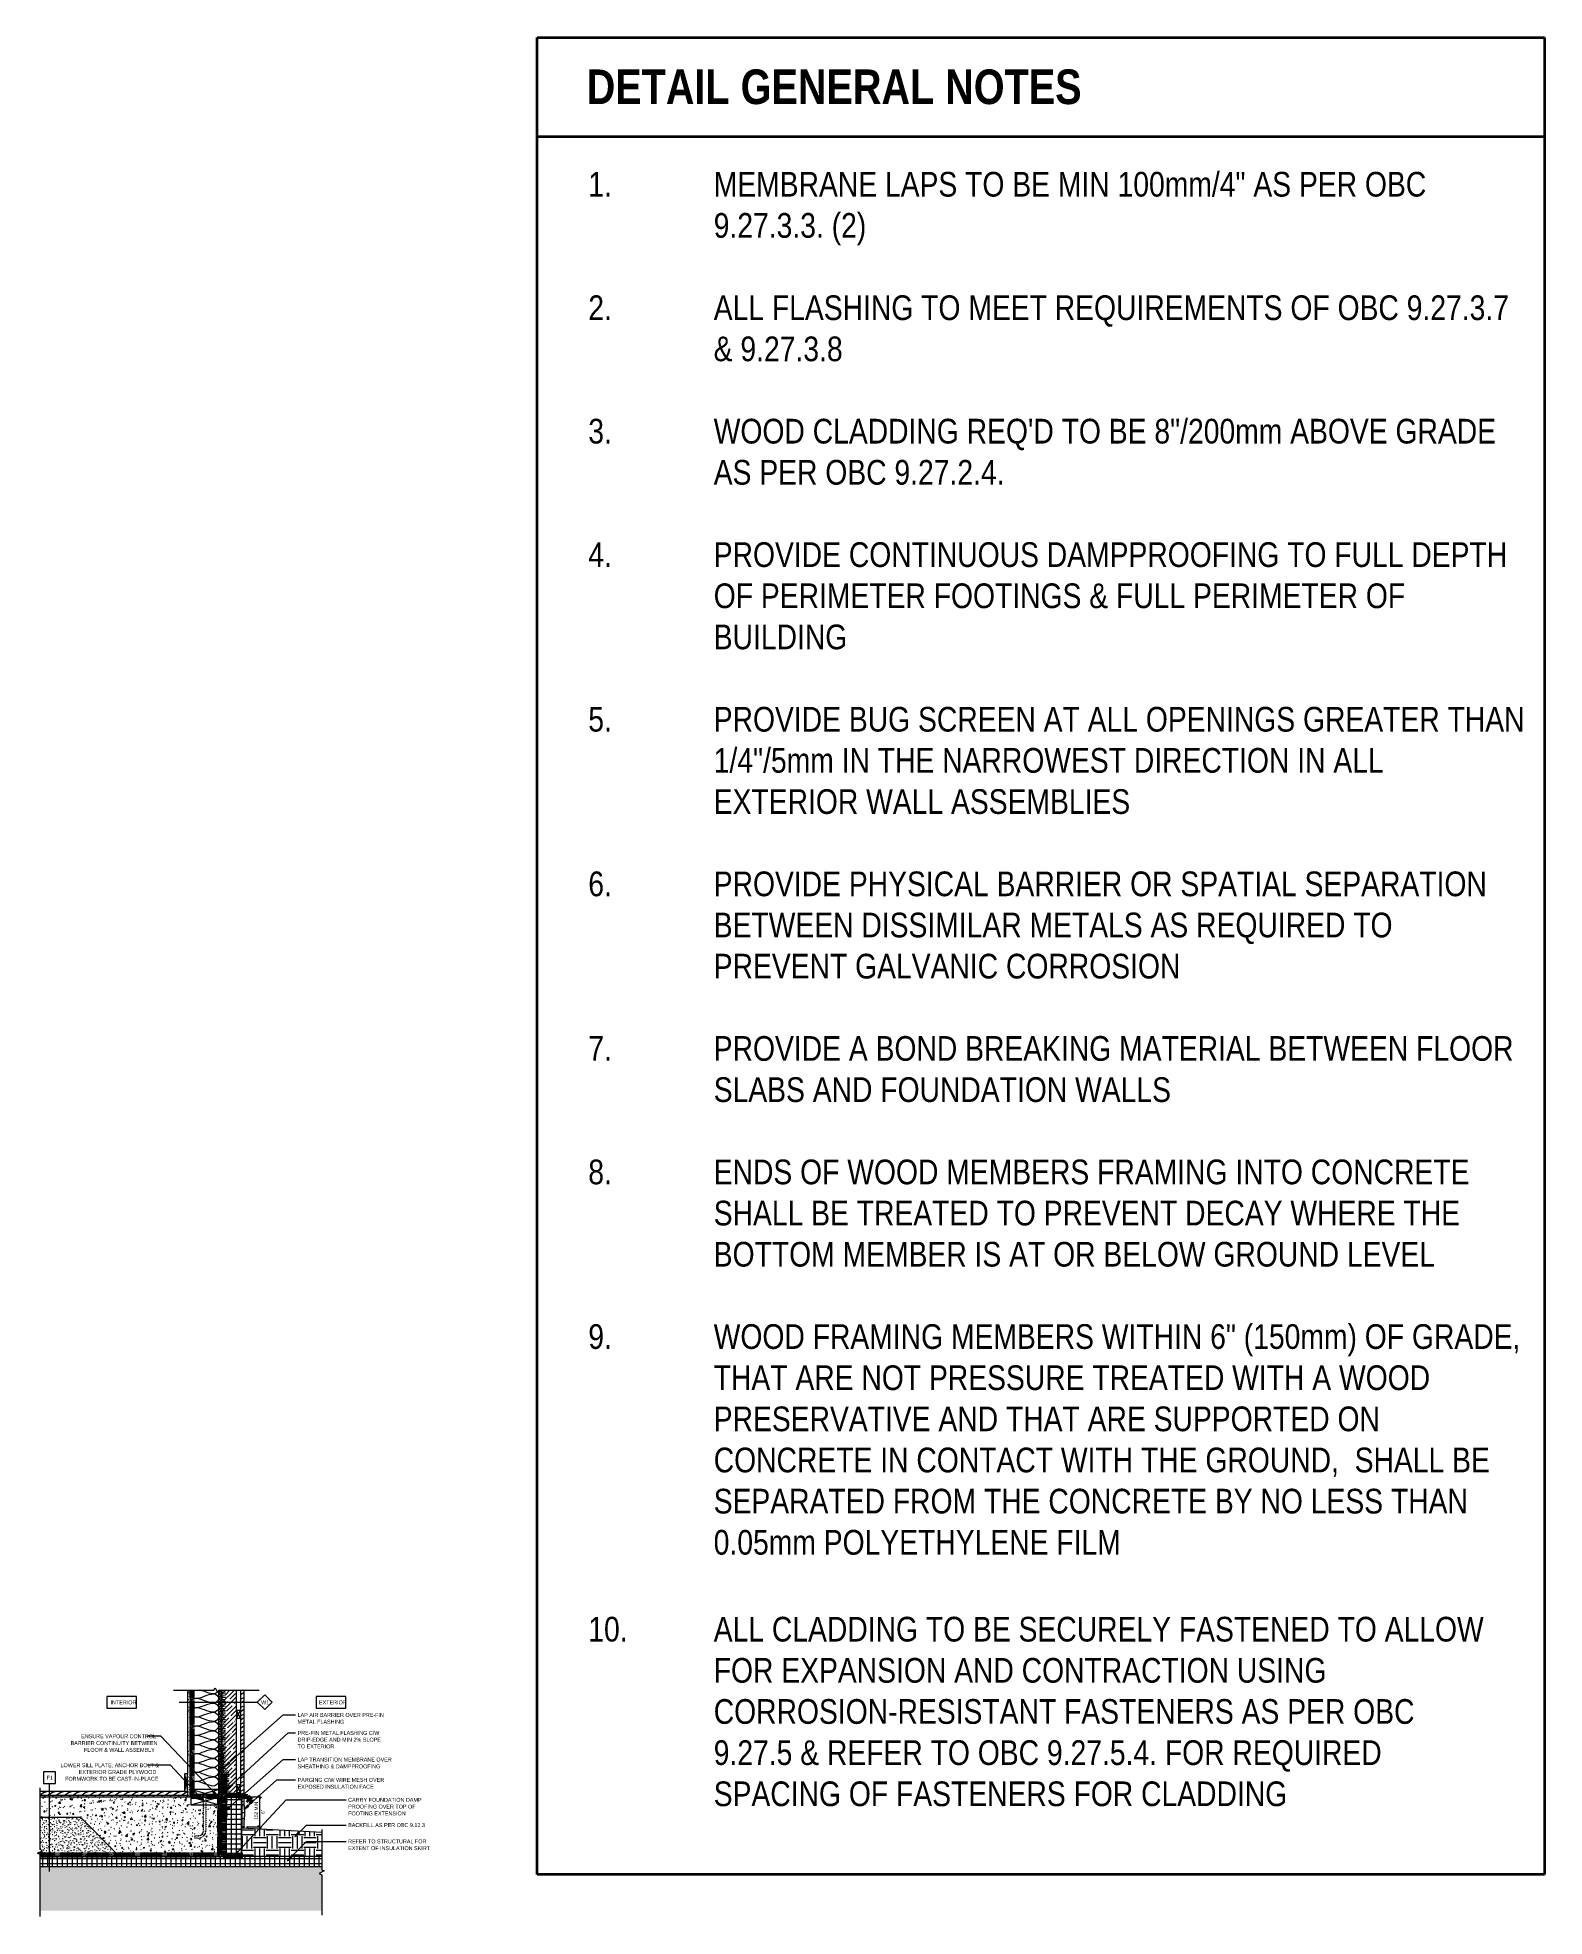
# Model space of a CAD drawing. Header units: millimetres. Extents: x 1380 to 25258, y -161 to 9352.
# Drawn here: x 15122 to 22751, y -161 to 9352 of the extents above; entities that cross this region are included whole.
import ezdxf

# ---------------------------------------------------------------- set-up
doc = ezdxf.new("R2010")
doc.units = ezdxf.units.MM
for name, pattern in [('CMHC_Dash - Small', [2, 1, -1]), ('CMHC_Membrane001', [9, 3, -2, 0, -2, 0, -2]), ('CMHC_Membrane002', [7, 5, -2]), ('CMHC_Membrane004', [6, 2, -2, 0, -2]), ('CMHC_Membrane006', [5, 3, -2])]:
    doc.linetypes.add(name, pattern=pattern)
for name, color, linetype, lineweight in [('A-ANNO-DIMS', 7, 'Continuous', 9), ('A-ANNO-DIMS-10', 7, 'Continuous', 9), ('A-ANNO-NOTE', 7, 'Continuous', 9), ('A-DETL-GENF', 7, 'Continuous', 18), ('A-DETL-GENF-HDLN', 7, 'CMHC_Dash - Small', 18), ('G-ANNO-TEXT', 7, 'Continuous', 9)]:
    doc.layers.add(name, color=color, linetype=linetype, lineweight=lineweight)
doc.layers.add('A-DETL', color=9, linetype='Continuous', lineweight=18, true_color=0x808080)
doc.styles.add('Arial Narrow_1', font='ARIALN.TTF', dxfattribs={"height": 2})
doc.styles.add('Arial Narrow_2', font='ARIALN.TTF', dxfattribs={"height": 20})
doc.styles.add('Arial Narrow_3', font='ARIALN.TTF', dxfattribs={"height": 17.5})
doc.styles.add('Arial Narrow_4', font='ARIALN.TTF', dxfattribs={"height": 125})
doc.styles.add('Arial Narrow_B', font='ARIALNB.TTF', dxfattribs={"height": 175})
doc.dimstyles.new('CMHC_Standard__Red_', dxfattribs={"dimscale": 304.8, "dimtxt": 17.910042, "dimasz": 0.049213, "dimexe": 0.032808, "dimexo": 0.032808, "dimgap": 0.008202, "dimtad": 1, "dimdec": 0, "dimzin": 0, "dimdsep": 46, "dimtxsty": 'Arial Narrow_3', "dimblk1": 'OBLIQUE', "dimblk2": 'OBLIQUE', "dimsah": 1, "dimcen": 0.09, "dimdle": 0.032808, "dimazin": 0, "dimtfac": 1, "dimtdec": 4, "dimtix": 1, "dimtmove": 0, "dimatfit": 3, "dimfxl": 1, "dimtvp": 1, "dimtfill": 1, "dimtolj": 1, "dimtzin": 0, "dimarcsym": 2})
pattern_1 = [(0, (13357.514, 0), (40.64, 10.16), [3.353, -27.127, 3.353, -27.127, -162.56]), (0, (13357.514, 0), (40.64, 10.16), [-60.96, 3.353, -57.607, 3.353, -27.127, -71.12]), (0, (13357.514, 0), (40.64, 10.16), [-152.4, 3.353, -16.967, 3.353, -47.447]), (120, (13372.754, 5.08), (-29.118818, 30.115272), [3.353, -27.127, 3.353, -27.127, -162.56]), (120, (13372.754, 5.08), (-29.118818, 30.115272), [-60.96, 3.353, -57.607, 3.353, -27.127, -71.12]), (120, (13372.754, 5.08), (-29.118818, 30.115272), [-152.4, 3.353, -16.967, 3.353, -47.447]), (240, (13377.834, 25.4), (-11.521182, -40.275272), [3.353, -27.127, 3.353, -27.127, -162.56]), (240, (13377.834, 25.4), (-11.521182, -40.275272), [-60.96, 3.353, -57.607, 3.353, -27.127, -71.12]), (240, (13377.834, 25.4), (-11.521182, -40.275272), [-152.4, 3.353, -16.967, 3.353, -47.447])]
pattern_2 = [(216.87, (13374.441, 42.316), (126.94885, 84.633227), [21.158, -190.424]), (206.565, (13399.83, 29.621), (-42.31628, -42.31576), [47.311, -47.311]), (198.435, (13399.83, 8.463), (-84.632315, -42.316727), [26.763, -107.053])]

msp = doc.modelspace()

# ---------------------------------------------------------------- texts
at = {"layer": 'A-ANNO-NOTE', "insert": (16253.7, 933.1), "char_height": 20, "width": 42.489, "attachment_point": 1, "style": 'Arial Narrow_2', "bg_fill": 3, "box_fill_scale": 1.25, "bg_fill_color": 256, "bg_fill_true_color": 13158600, "bg_fill_transparency": 0}
msp.add_mtext('W1', dxfattribs=at)
at = {"layer": 'G-ANNO-TEXT', "attachment_point": 1, "bg_fill": 3, "box_fill_scale": 1.25, "bg_fill_color": 256, "bg_fill_true_color": 13158600, "bg_fill_transparency": 0}
for s, insert, char_height, width, style in [('DETAIL GENERAL NOTES', (17902, 9190.4), 175, 3078.48, 'Arial Narrow_B'), ('LAP AIR BARRIER OVER PRE-FIN ', (16438.1, 869.5), 20, 461.772, 'Arial Narrow_2'), ('ENSURE VAPOUR CONTROL ', (15342.4, 761.5), 20, 390.422, 'Arial Narrow_2'), ('LAP TRANSITION MEMBRANE OVER ', (16438.1, 643.5), 20, 501.856, 'Arial Narrow_2'), ('CARRY FOUNDATION DAMP ', (16694.3, 439.7), 20, 390.422, 'Arial Narrow_2'), ('BACKFILL AS PER OBC 9.12.3', (16694.3, 311.9), 20, 405.654, 'Arial Narrow_2'), ('REFER TO STRUCTURAL FOR ', (16694.3, 229.4), 20, 416.877, 'Arial Narrow_2')]:
    msp.add_mtext(s, dxfattribs=dict(at, insert=insert, char_height=char_height, width=width, style=style))
at = {"layer": 'G-ANNO-TEXT', "char_height": 125, "attachment_point": 1, "style": 'Arial Narrow_4'}
for s, insert, width in [('1.', (17910, 8671.9), 769.62), ('MEMBRANE LAPS TO BE MIN 100mm/4" AS PER OBC ', (18545, 8671.9), 4421.307), ('9.27.3.3. (2)', (18545, 8463.5), 929.958), ('2.', (17910, 8046.8), 769.62), ('ALL FLASHING TO MEET REQUIREMENTS OF OBC 9.27.3.7 ', (18545, 8046.8), 4938.395), ('& 9.27.3.8', (18545, 7838.5), 789.662), ('3.', (17910, 7421.7), 769.62), ('WOOD CLADDING REQ\'D TO BE 8"/200mm ABOVE GRADE ', (18545, 7421.7), 4850.209), ('AS PER OBC 9.27.2.4.', (18545, 7213.4), 1783.755), ('4.', (17910, 6796.7), 769.62), ('PROVIDE CONTINUOUS DAMPPROOFING TO FULL DEPTH ', (18545, 6796.7), 4926.37), ('OF PERIMETER FOOTINGS & FULL PERIMETER OF ', (18545, 6588.3), 4309.07), ('BUILDING', (18545, 6380), 817.721), ('5.', (17910, 5963.2), 769.62), ('PROVIDE BUG SCREEN AT ALL OPENINGS GREATER THAN ', (18545, 5963.2), 4982.488), ('1/4"/5mm IN THE NARROWEST DIRECTION IN ALL ', (18545, 5754.9), 4156.75), ('EXTERIOR WALL ASSEMBLIES', (18545, 5546.5), 2561.392), ('6.', (17910, 5129.8), 769.62), ('PROVIDE PHYSICAL BARRIER OR SPATIAL SEPARATION ', (18545, 5129.8), 4798.1), ('BETWEEN DISSIMILAR METALS AS REQUIRED TO ', (18545, 4921.4), 4220.885), ('PREVENT GALVANIC CORROSION', (18545, 4713.1), 2866.033), ('7.', (17910, 4296.4), 769.62), ('PROVIDE A BOND BREAKING MATERIAL BETWEEN FLOOR ', (18545, 4296.4), 4966.454), ('SLABS AND FOUNDATION WALLS', (18545, 4088), 2809.915), ('8.', (17910, 3671.3), 769.62), ('ENDS OF WOOD MEMBERS FRAMING INTO CONCRETE ', (18545, 3671.3), 4693.88), ('SHALL BE TREATED TO PREVENT DECAY WHERE THE ', (18545, 3462.9), 4637.762), ('BOTTOM MEMBER IS AT OR BELOW GROUND LEVEL', (18545, 3254.6), 4437.34), ('9.', (17910, 2837.8), 769.62), ('WOOD FRAMING MEMBERS WITHIN 6" (150mm) OF GRADE, ', (18545, 2837.8), 4982.488), ('THAT ARE NOT PRESSURE TREATED WITH A WOOD ', (18545, 2629.5), 4457.382), ('PRESERVATIVE AND THAT ARE SUPPORTED ON ', (18545, 2421.1), 4144.724), ('CONCRETE IN CONTACT WITH THE GROUND,  SHALL BE ', (18545, 2212.8), 4814.133), ('SEPARATED FROM THE CONCRETE BY NO LESS THAN ', (18545, 2004.4), 4685.863), ('0.05mm POLYETHYLENE FILM', (18545, 1796), 2501.265)]:
    msp.add_mtext(s, dxfattribs=dict(at, insert=insert, width=width))
at = {"layer": 'G-ANNO-TEXT', "color": 1, "true_color": 0xff0000, "char_height": 125, "attachment_point": 1, "style": 'Arial Narrow_4'}
for s, insert, width in [('10.', (17910, 1356.2), 240.506), ('^I', (18108.4, 1356.2), 529.114), ('ALL CLADDING TO BE SECURELY FASTENED TO ALLOW ', (18545, 1356.2), 4762.024), ('^I', (17910, 1147.8), 769.62), ('FOR EXPANSION AND CONTRACTION USING ', (18545, 1147.8), 3812.024), ('^I', (17910, 939.5), 769.62), ('CORROSION-RESISTANT FASTENERS AS PER OBC ', (18545, 939.5), 4357.172), ('^I', (17910, 731.1), 769.62), ('9.27.5 & REFER TO OBC 9.27.5.4. FOR REQUIRED ', (18545, 731.1), 4148.733), ('^I', (17910, 522.7), 769.62), ('SPACING OF FASTENERS FOR CLADDING', (18545, 522.7), 3527.425)]:
    msp.add_mtext(s, dxfattribs=dict(at, insert=insert, width=width))
at = {"layer": 'G-ANNO-TEXT', "color": 1, "true_color": 0xff0000, "insert": (15238.1, 614.9), "char_height": 20, "width": 517.088, "attachment_point": 1, "style": 'Arial Narrow_2', "bg_fill": 3, "box_fill_scale": 1.25, "bg_fill_color": 256, "bg_fill_true_color": 13158600, "bg_fill_transparency": 0}
msp.add_mtext('LOWER SILL PLATE, ANCHOR BOLT & ', dxfattribs=at)

# ---------------------------------------------------------------- blocks, each defined once
blk = doc.blocks.new('CMHC-07_Insulation_ Rigid-Section - 102mm-9196673-SECTION - TYP BASE')
at = {"layer": 'A-DETL-GENF', "true_color": 0x808080}
h = blk.add_hatch(dxfattribs=at)
h.set_pattern_fill('FP_62', color=8, style=0, pattern_type=2)
h.set_pattern_definition([(90, (443.2, -2695.906), (-25, 2e-15), []), (180, (443.2, -2695.906), (-3e-15, -25), [])])
h.paths.add_polyline_path([(300, 76), (300, 102), (0, 102), (0, 0), (300, 0), (300, 7.7)])
at = {"layer": 'A-DETL-GENF'}
for p, q in [((0, 102), (0, 76)), ((300, 102), (152, 102))]:
    blk.add_line(p, q, dxfattribs=at)
blk = doc.blocks.new('CMHC-06_Wood Stud-Section - 38x140mm-4200795-SECTION - TYP BASE')
at = {"layer": 'A-DETL-GENF'}
for p, q in [((0, 140), (0, 0)), ((38, 0), (0, 140)), ((38, 140), (20.3, 74.8)), ((20, 73.7), (0, 0))]:
    blk.add_line(p, q, dxfattribs=at)
blk = doc.blocks.new('CMHC-06_Plywood-Section - 16mm-8843541-SECTION - TYP BASE')
at = {"layer": 'A-DETL-GENF', "true_color": 0x808080}
h = blk.add_hatch(dxfattribs=at)
h.set_pattern_fill('FP_63', color=8, style=0, pattern_type=2)
h.set_pattern_definition([(270, (-443.199, 2679.906), (12.695, 8e-16), []), (225, (-443.199, 2679.906), (9e-16, -12.695395), [17.953, -17.953]), (315, (-443.199, 2679.906), (0, -12.695395), [17.953, -17.953])])
h.paths.add_polyline_path([(0, 0), (0, -16), (541.8, -16), (541.8, -1.6), (538.6, 0), (137, 0)])
at = {"layer": 'A-DETL-GENF'}
blk.add_line((538.6, 0), (0, 0), dxfattribs=at)
blk = doc.blocks.new('CMHC-07_Insulation_ Semi-Rigid-Section - 76mm-8843540-SECTION - TYP BASE')
at = {"layer": 'A-DETL-GENF', "true_color": 0x808080}
h = blk.add_hatch(dxfattribs=at)
h.set_pattern_fill('FP_64', color=8, style=0, pattern_type=2)
h.set_pattern_definition([(135, (1036.215, -2695.906), (-22.45064, -22.45064), []), (135, (1036.215, -2673.455), (-22.45064, -22.45064), [39.688, -7.938, 0.33528, -7.602])])
h.paths.add_polyline_path([(593, 7.7), (593, 76), (51.2, 76), (51.2, 0), (593, 0)])
at = {"layer": 'A-DETL-GENF'}
for p, q in [((155, 76), (51.2, 76)), ((51.2, 0), (593, 0)), ((531.3, 76), (193, 76)), ((593, 76), (569.3, 76)), ((593, 0), (593, 76))]:
    blk.add_line(p, q, dxfattribs=at)
blk = doc.blocks.new('CMHC-09_Gypsum Wallboard-Section - 16mm-8843542-SECTION - TYP BASE')
at = {"layer": 'A-DETL-GENF', "true_color": 0x808080}
h = blk.add_hatch(dxfattribs=at)
h.set_pattern_fill('FP_65', color=8, style=0, pattern_type=2)
h.set_pattern_definition([(270, (-443.199, 2539.906), (10.16, -40.64), [3.353, -27.127, 3.353, -27.127, -162.56]), (270, (-443.199, 2539.906), (10.16, -40.64), [-60.96, 3.353, -57.607, 3.353, -27.127, -71.12]), (270, (-443.199, 2539.906), (10.16, -40.64), [-152.4, 3.353, -16.967, 3.353, -47.447]), (30, (-438.119, 2524.666), (30.115272, 29.11882), [3.353, -27.127, 3.353, -27.127, -162.56]), (30, (-438.119, 2524.666), (30.115272, 29.11882), [-60.96, 3.353, -57.607, 3.353, -27.127, -71.12]), (30, (-438.119, 2524.666), (30.115272, 29.11882), [-152.4, 3.353, -16.967, 3.353, -47.447]), (150, (-417.799, 2519.586), (-40.275272, 11.52118), [3.353, -27.127, 3.353, -27.127, -162.56]), (150, (-417.799, 2519.586), (-40.275272, 11.52118), [-60.96, 3.353, -57.607, 3.353, -27.127, -71.12]), (150, (-417.799, 2519.586), (-40.275272, 11.52118), [-152.4, 3.353, -16.967, 3.353, -47.447])])
h.paths.add_polyline_path([(0, 16), (0, 0), (541.8, 0), (541.8, 16), (10, 16)])
at = {"layer": 'A-DETL-GENF'}
for p, q in [((29, 16), (0, 16)), ((0, 0), (541.8, 0)), ((541.8, 16), (118, 16))]:
    blk.add_line(p, q, dxfattribs=at)
blk = doc.blocks.new('CMHC-06_Wood Stud-Section - 38x140mm-V21-SECTION - TYP BASE')
at = {"layer": 'A-DETL-GENF'}
for p, q in [((0, 140), (0, 79.5624)), ((38, 140), (0, 0)), ((38, 0), (0, 140)), ((38, 0), (38, 140)), ((0, 60.43125), (0, 0)), ((0, 0), (38, 0))]:
    blk.add_line(p, q, dxfattribs=at)
blk = doc.blocks.new('CMHC-06_Wood Stud-Section - 16x89mm-8267703-SECTION - TYP BASE')
at = {"layer": 'A-DETL-GENF'}
for p, q in [((89, 16), (0, 16)), ((0, 16), (0, 0)), ((89, 16), (0, 0)), ((89, 0), (0, 16)), ((0, 0), (89, 0)), ((89, 0), (89, 16))]:
    blk.add_line(p, q, dxfattribs=at)
blk = doc.blocks.new('CMHC-06_Wood Stud-Section - 19x38mm-6583815-SECTION - TYP BASE')
at = {"layer": 'A-DETL-GENF'}
for p, q in [((0, 19), (0, 0)), ((38, 19), (0, 0)), ((38, 0), (0, 19)), ((0, 0), (38, 0)), ((38, 0), (38, 19))]:
    blk.add_line(p, q, dxfattribs=at)
blk = doc.blocks.new('CMHC-05_Bolt_ Anchor-Section - M12-8267995-SECTION - TYP BASE')
at = {"layer": 'A-DETL-GENF'}
for p, q in [((-12, -58.4), (-12, -67.6)), ((9.6, -56.2), (-9.6, -56.2)), ((-9.6, -56.2), (-9.6, -57)), ((-9.6, -57), (9.6, -57)), ((-9, -57), (-9.6, -57)), ((-9, -69), (-6, -69)), ((-6.1, -67.6), (-6.1, -58.4)), ((3.2, -69), (-6, -69)), ((-6, -69), (-3.3, -69.8)), ((-3.3, -69.8), (-6, -70.5)), ((-6, -70.5), (6.2, -69.8)), ((-6, -70.5), (-3.3, -71.3)), ((-3.3, -71.3), (-6, -72)), ((-6, -72), (5.9, -71.3)), ((-6, -72), (-3.3, -72.7)), ((-3.3, -72.7), (-6, -73.5)), ((-6, -73.5), (5.9, -72.8)), ((-6, -73.5), (-3.3, -74.3)), ((-3.3, -74.3), (-6, -75)), ((-6, -75), (6, -74.3)), ((-6, -75), (3.2, -75)), ((-3.3, -69.8), (3.2, -69)), ((-3.3, -71.3), (3.2, -70.5)), ((-3.3, -72.7), (3.2, -72)), ((-3.3, -74.3), (3.2, -73.5)), ((3.2, -69), (9, -69)), ((6.2, -69.8), (3.2, -69)), ((3.2, -70.5), (6.2, -69.8)), ((6, -71.3), (3.2, -70.5)), ((3.2, -72), (6, -71.3)), ((6, -72.7), (3.2, -72)), ((3.2, -73.5), (6, -72.7)), ((6, -74.3), (3.2, -73.5)), ((3.2, -75), (6, -74.3)), ((6.1, -67.6), (6.1, -58.4)), ((9, -57), (9.6, -57)), ((9.6, -57), (9.6, -56.2)), ((11.9, -67.6), (11.9, -58.4))]:
    blk.add_line(p, q, dxfattribs=at)
for centre, radius, start, end in [((-9, -60.8), 3.76, 90, 141.15458), ((-9, -60.8), 3.76, 38.84542, 141.15458), ((-9, -65.2), 3.76, 218.84542, 270), ((-9, -65.2), 3.76, 218.84542, 321.15458), ((0, -71), 14, 64.148, 115.852), ((0, -55), 14, 244.148, 295.852), ((9, -60.8), 3.76, 38.84542, 141.15458), ((9, -65.2), 3.76, 218.84542, 321.15458), ((9, -60.8), 3.76, 38.84542, 90), ((9, -65.2), 3.76, 270, 321.15458), ((9, -65.2), 3.76, 270, 321.15458)]:
    blk.add_arc(centre, radius, start, end, dxfattribs=at)
at = {"layer": 'A-DETL-GENF-HDLN'}
for p, q in [((-6, -56.2), (-6, 114)), ((6, 114), (6, -56.2)), ((30, 150), (50, 150)), ((50, 138), (30, 138)), ((50, 150), (50, 138)), ((6, -56.2), (-6, -56.2))]:
    blk.add_line(p, q, dxfattribs=at)
for radius in [36, 24]:
    blk.add_arc((30, 114), radius, 90, 180, dxfattribs=at)
blk = doc.blocks.new('CMHC-07_Insulation_ Rigid-Section - 51mm-9195265-SECTION - TYP BASE')
at = {"layer": 'A-DETL-GENF', "true_color": 0x808080}
h = blk.add_hatch(dxfattribs=at)
h.set_pattern_fill('FP_66', color=8, style=0, pattern_type=2)
h.set_pattern_definition([(0, (-1776.836, -143.2), (0, 25), []), (90, (-1776.836, -143.2), (-25, 2e-15), [])])
h.paths.add_polyline_path([(0, -51), (1425.8, -51), (1425.8, 0), (0, 0)])
at = {"layer": 'A-DETL-GENF'}
for p, q in [((903.1, 0), (0, 0)), ((1425.8, 0), (919.1, 0)), ((0, -51), (1425.8, -51))]:
    blk.add_line(p, q, dxfattribs=at)
blk = doc.blocks.new('CMHC-06_Plywood-Section - 16mm-9195268-SECTION - TYP BASE')
at = {"layer": 'A-DETL-GENF', "true_color": 0x808080}
h = blk.add_hatch(dxfattribs=at)
h.set_pattern_fill('FP_67', color=8, style=0, pattern_type=2)
h.set_pattern_definition([(90, (443.199, -2679.906), (-12.695, 8e-16), []), (45, (443.199, -2679.906), (0, 12.695395), [17.953, -17.953]), (135, (443.199, -2679.906), (9e-16, 12.695395), [17.953, -17.953])])
h.paths.add_polyline_path([(300, 16), (0, 16), (0, 0), (300, 0)])
at = {"layer": 'A-DETL-GENF'}
for p, q in [((300, 16), (0, 16)), ((0, 16), (0, 0)), ((0, 0), (300, 0)), ((300, 0), (300, 16))]:
    blk.add_line(p, q, dxfattribs=at)
blk = doc.blocks.new('CMHC-01_Break Line - Typical-9237039-SECTION - TYP BASE')
at = {"layer": 'A-DETL-GENF'}
for p, q in [((-325.8, 0), (-12.5, 0)), ((-12.5, 0), (-6.2, 12.5)), ((-6.2, 12.5), (6.3, -12.5)), ((6.3, -12.5), (12.5, 0)), ((12.5, 0), (325.8, 0))]:
    blk.add_line(p, q, dxfattribs=at)
blk = doc.blocks.new('CMHC-06_Wood Stud-Section - 19x38mm-V22-SECTION - TYP BASE')
at = {"layer": 'A-DETL-GENF'}
for p, q in [((38, 19), (0, 19)), ((0, 19), (0, 0)), ((38, 19), (0, 0)), ((38, 0), (0, 19)), ((0, 0), (38, 0)), ((38, 0), (38, 19))]:
    blk.add_line(p, q, dxfattribs=at)
blk = doc.blocks.new('CMHC-01_Break Line - Typical-8259356-SECTION - TYP BASE')
at = {"layer": 'A-DETL-GENF'}
for p, q in [((-216.7, 0), (-12.5, 0)), ((-12.5, 0), (-6.2, 12.5)), ((-6.2, 12.5), (6.3, -12.5)), ((6.3, -12.5), (12.5, 0)), ((12.5, 0), (216.7, 0))]:
    blk.add_line(p, q, dxfattribs=at)
blk = doc.blocks.new('CMHC_Note - Location Label - Interior-5292432-SECTION - TYP BASE')
at = {"layer": 'A-ANNO-NOTE'}
for p, q in [((7.5, 3), (-7.5, 3)), ((-7.5, 3), (-7.5, -3)), ((-7.5, -3), (7.5, -3))]:
    blk.add_line(p, q, dxfattribs=at)
at = {"layer": 'A-ANNO-NOTE', "insert": (-5.62, 0.95), "char_height": 2, "width": 13.4683, "attachment_point": 1, "style": 'Arial Narrow_1', "bg_fill": 3, "box_fill_scale": 1.25, "bg_fill_color": 256, "bg_fill_true_color": 13158600, "bg_fill_transparency": 0}
blk.add_mtext('INTERIOR', dxfattribs=at)
at = {"layer": 'A-ANNO-NOTE'}
blk.add_line((7.5, -3), (7.5, 3), dxfattribs=at)
blk = doc.blocks.new('CMHC_Tag - Assembly _Drafting_ - Floor Tag-8645247-SECTION - TYP BASE')
at = {"layer": 'A-ANNO-NOTE'}
for p, q in [((3, 3), (-3, 3)), ((-3, 3), (-3, -3)), ((3, -3), (3, 3)), ((-3, -3), (3, -3))]:
    blk.add_line(p, q, dxfattribs=at)
blk = doc.blocks.new('CMHC_Tag - Assembly _Drafting_ - Wall Tag-8645243-SECTION - TYP BASE')
at = {"layer": 'A-ANNO-NOTE'}
for p, q in [((0, 3.75), (-3.75, 0)), ((3.75, 0), (0, 3.75)), ((0, -3.75), (3.75, 0)), ((-3.75, 0), (0, -3.75))]:
    blk.add_line(p, q, dxfattribs=at)
blk = doc.blocks.new('CMHC_Note - Location Label - Exterior-5292430-SECTION - TYP BASE')
at = {"layer": 'A-ANNO-NOTE'}
for p, q in [((7.5, 3), (-7.5, 3)), ((-7.5, 3), (-7.5, -3)), ((-7.5, -3), (7.5, -3))]:
    blk.add_line(p, q, dxfattribs=at)
at = {"layer": 'A-ANNO-NOTE', "insert": (-6.05, 0.95), "char_height": 2, "width": 14.5105, "attachment_point": 1, "style": 'Arial Narrow_1', "bg_fill": 3, "box_fill_scale": 1.25, "bg_fill_color": 256, "bg_fill_true_color": 13158600, "bg_fill_transparency": 0}
blk.add_mtext('EXTERIOR', dxfattribs=at)
at = {"layer": 'A-ANNO-NOTE'}
blk.add_line((7.5, -3), (7.5, 3), dxfattribs=at)
blk = doc.blocks.new('DIMBLOCK2-SECTION - TYP BASE')
at = {"layer": 'A-ANNO-DIMS-10', "color": 1, "true_color": 0xff0000, "transparency": 16777216}
for p, q in [((16244.9, 443.2), (16047.4, 443.2)), ((16244.9, 453.2), (16244.9, 281.2)), ((16244.9, 443.2), (16254.9, 443.2)), ((16244.9, 291.2), (16179.1, 291.2)), ((16244.9, 291.2), (16254.9, 291.2))]:
    blk.add_line(p, q, dxfattribs=at)
at = {"layer": 'A-ANNO-DIMS-10', "color": 1, "lineweight": 18, "true_color": 0xff0000, "transparency": 16777216}
for p, q in [((16244.9, 443.2), (16237.4, 450.7)), ((16244.9, 443.2), (16252.4, 435.7)), ((16244.9, 291.2), (16237.4, 298.7)), ((16244.9, 291.2), (16252.4, 283.7))]:
    blk.add_line(p, q, dxfattribs=at)
at = {"layer": 'A-ANNO-DIMS-10', "color": 0, "transparency": 16777216, "insert": (16253.2, 358.1), "char_height": 17.5, "width": 21.833, "attachment_point": 1, "rotation": 90, "line_spacing_factor": 0.974696, "style": 'Arial Narrow_3', "bg_fill": 3, "box_fill_scale": 1.25, "bg_fill_color": 256, "bg_fill_true_color": 13158600, "bg_fill_transparency": 0}
blk.add_mtext('6"', dxfattribs=at)
at = {"layer": 'A-ANNO-DIMS-10', "color": 0, "transparency": 16777216, "insert": (16219.8, 329.2), "char_height": 17.5, "width": 91.085, "attachment_point": 1, "rotation": 90, "line_spacing_factor": 0.974696, "style": 'Arial Narrow_3', "bg_fill": 3, "box_fill_scale": 1.25, "bg_fill_color": 256, "bg_fill_true_color": 13158600, "bg_fill_transparency": 0}
blk.add_mtext('152 MIN', dxfattribs=at)
blk = doc.blocks.new('_Oblique')
at = {"color": 0, "linetype": 'ByBlock', "lineweight": -2}
blk.add_line((-0.5, -0.5), (0.5, 0.5), dxfattribs=at)

# ---------------------------------------------------------------- hatches: boundary and pattern name
at = {"layer": 'A-DETL-GENF', "true_color": 0x808080}
h = msp.add_hatch(dxfattribs=at)
h.set_pattern_fill('FP_16', color=8, style=0, pattern_type=2)
h.set_pattern_definition(pattern_2)
h.paths.add_polyline_path([(16167.4, 457.9), (16167.4, 985), (16148.4, 985), (16148.4, 457.9), (16166.5, 457.9)])
h = msp.add_hatch(dxfattribs=at)
h.set_pattern_fill('FP_16', color=8, style=0, pattern_type=2)
h.set_pattern_definition(pattern_2)
h.paths.add_polyline_path([(15134.3, 453.2), (15881.4, 453.2), (15881.4, 472.2), (15134.3, 472.2)])
h = msp.add_hatch(dxfattribs=at)
h.set_pattern_fill('FP_22', color=8, style=0, pattern_type=2)
h.set_pattern_definition([(135, (13357.514, 0), (-21.2132, -21.2132), [])])
h.paths.add_polyline_path([(15521.7, 443.2), (15881.4, 443.2), (15881.4, 453.2), (15134.3, 453.2), (15134.4, 443.2), (15339.4, 443.2)])
h = msp.add_hatch(dxfattribs=at)
h.set_pattern_fill('FP_23', color=8, style=0, pattern_type=2)
h.set_pattern_definition([(50, (13357.514, 0), (72.8738, -6.3761), [7.62, -83.82]), (355, (13357.514, 0), (-14.097, 76.4224), [6.096, -67.056]), (100.451, (13363.59, -0.53), (58.777, 70.0469), [6.476, -71.236]), (46.184, (13357.51, 20.32), (108.4314, -16.8175), [11.43, -125.73]), (96.636, (13366.55, 18.92), (94.961, 98.971), [9.714, -106.854]), (351.184, (13357.51, 20.32), (94.9623, 98.97), [9.144, -100.584]), (21, (13367.674, 15.24), (60.6457, -40.9065), [7.62, -83.82]), (326, (13367.674, 15.24), (24.7208, 73.675), [6.096, -67.056]), (71.451, (13372.73, 11.83), (85.3669, 32.7687), [6.476, -71.236]), (37.5, (13357.514, 0), (1.23552, 33.82243), [3.353, -62.89, 3.353, -64.719, -67.31]), (37.5, (13357.514, 0), (1.23552, 33.82243), [-134.315, 3.353, -63.957]), (7.5, (13357.514, 0), (26.72815, 40.07255), [3.353, -35.458, 3.353, -61.366, -25.654]), (7.5, (13357.514, 0), (26.72815, 40.07255), [-103.53, 3.353, -22.301]), (327.5, (13334.857, 0), (54.23632, -2.29212), [3.353, -22.047, 3.353, -75.895, -105.156]), (327.5, (13334.857, 0), (54.23632, -2.29212), [-104.648, 3.353, -101.803]), (317.5, (13324.697, 0), (59.2516, 10.1701), [3.353, -29.667, 3.353, -49.276, -74.676]), (317.5, (13324.697, 0), (59.2516, 10.1701), [-85.649, 3.353, -71.323])])
h.paths.add_polyline_path([(15863.4, 143.2), (16037.4, 143.2), (16037.4, 405.2), (15897.4, 405.2), (15897.4, 443.2), (15134.3, 443.2), (15134.4, 341.2), (15339.4, 341.2), (15537.4, 143.2)])
h = msp.add_hatch(dxfattribs=at)
h.set_pattern_fill('FP_21', color=8, style=0, pattern_type=2)
h.set_pattern_definition(pattern_1)
h.paths.add_polyline_path([(16168, 291.2), (16169.1, 291.2), (16168, 301.1), (16167.6, 309.3), (16167.6, 316.2), (16168, 322), (16169.1, 333.5), (16170.1, 343.3), (16170.6, 352.3), (16170.9, 363.2), (16170.6, 374.2), (16170.6, 375.1), (16170.3, 381.2), (16169.3, 393.7), (16168.4, 404.6), (16168.3, 406.3), (16168, 415.3), (16168, 423.2), (16168.4, 433.7), (16169.1, 443.2), (16155.4, 443.2), (16155.4, 291.2), (16167.6, 291.2)])
h = msp.add_hatch(dxfattribs=at)
h.set_pattern_fill('FP_21', color=8, style=0, pattern_type=2)
h.set_pattern_definition(pattern_1)
h.paths.add_polyline_path([(15537.4, 143.2), (15339.4, 341.2), (15134.3, 341.2), (15134.4, 177.7), (15146.8, 171.4), (15121.8, 158.9), (15134.3, 152.7), (15134.4, 143.2), (15521.7, 143.2)])
h = msp.add_hatch(dxfattribs=at)
h.set_pattern_fill('FP_19', color=8, style=0, pattern_type=2)
h.set_pattern_definition([(0, (13357.514, 0), (63.5, 63.5), [63.5, -63.5]), (0, (13357.514, 23.81), (63.5, 63.5), [63.5, -63.5]), (0, (13357.514, 47.625), (63.5, 63.5), [63.5, -63.5]), (90, (13365.45, 55.56), (-63.5, 63.5), [63.5, -63.5]), (90, (13389.264, 55.56), (-63.5, 63.5), [63.5, -63.5]), (90, (13413.08, 55.56), (-63.5, 63.5), [63.5, -63.5])])
h.paths.add_polyline_path([(16560.2, 143.2), (16560.2, 265), (16155.4, 286.2), (16155.4, 143.2)])
h = msp.add_hatch(dxfattribs=at)
h.set_pattern_fill('FP_61', color=8, style=0, pattern_type=2)
h.set_pattern_definition([(228.013, (13380.3743, 31.75), (-253.9986795, -285.7507137), [4.272, -422.881]), (184.97, (13377.5163, 28.575), (380.99968124, 31.75195494), [7.33, -725.676]), (132.51, (13370.2143, 27.94), (317.4977945, -349.2524717), [5.169, -511.684]), (267.274, (13357.8318, 20.002), (31.7463381, 634.9997211), [6.675, -660.831]), (292.834, (13357.5143, 13.335), (-158.7523437, 380.9988858), [6.545, -647.998]), (357.274, (13360.0543, 7.302), (-634.9997211, 31.7463381), [6.675, -660.831]), (37.694, (13366.7223, 6.985), (-412.75177463, -317.49856905), [8.827, -873.914]), (72.255, (13373.7063, 12.383), (222.2537019, 698.49916687), [8.334, -825.066]), (121.43, (13376.2473, 20.32), (-254.002851, 412.7477999), [6.698, -663.069]), (175.236, (13372.7543, 26.035), (349.249477, -31.7524641), [7.646, -374.674]), (222.397, (13365.1343, 26.67), (-381.00329264, -349.2470748), [9.888, -978.96]), (138.814, (13389.2643, 19.685), (-222.249666, 190.499935), [3.375, -334.132]), (171.469, (13386.7243, 21.907), (412.7496335, -63.50173675), [6.421, -635.683]), (225, (13380.374, 22.86), (2e-15, -31.75051), [4.49, -40.411]), (203.199, (13378.1513, 26.67), (158.7494174, 63.501057), [2.418, -239.383]), (291.801, (13375.929, 25.718), (-31.749137, 95.250237), [3.42, -167.559]), (30.964, (13377.199, 22.542), (95.250044, 63.5005), [5.554, -179.579]), (161.565, (13381.961, 25.4), (63.500404, -31.749957), [4.016, -96.386]), (16.389, (13357.5143, 25.718), (317.5009358, 95.247271), [5.626, -556.985]), (70.346, (13362.9113, 27.305), (-127.0012924, -349.2494412), [4.72, -467.278]), (293.199, (13381.9613, 31.75), (-63.501057, 158.7494174), [4.836, -236.965]), (343.61, (13383.8673, 27.305), (-317.4992734, 95.2528124), [5.626, -556.985]), (339.444, (13357.5143, 6.032), (-158.7504487, 63.499964), [5.425, -265.847]), (294.775, (13362.5943, 4.128), (-158.7485779, 349.2503192), [4.546, -450.045]), (66.801, (13382.2793, 0), (63.501057, 158.7494174), [4.836, -236.965]), (17.354, (13384.1843, 4.445), (-412.7504846, -127.0000053), [5.322, -526.905]), (69.444, (13366.7223, 0), (-63.499964, -158.7504487), [2.713, -268.56]), (101.31, (13380.374, 0), (-31.750371, 126.999477), [1.619, -160.275]), (165.964, (13380.057, 1.587), (95.250423, -31.750176), [6.545, -124.363]), (186.009, (13373.7063, 3.175), (317.4997948, 31.7498153), [6.066, -600.517]), (303.69, (13377.199, 19.685), (-31.749855, 63.500174), [4.579, -109.897]), (353.157, (13379.7393, 15.875), (539.7497593, -63.50208905), [7.994, -791.45]), (60.945, (13387.6763, 14.922), (-127.00163, -222.2489477), [3.269, -323.617]), (90, (13389.264, 17.78), (-31.75, 31.75), [1.905, -29.845]), (120.256, (13373.0713, 4.128), (126.9984204, -222.2503444), [4.411, -436.674]), (48.013, (13370.8493, 7.938), (253.9986795, 285.7507137), [8.543, -418.61]), (0, (13376.564, 14.288), (31.75, 31.75), [8.255, -23.495]), (325.305, (13384.8193, 14.288), (-317.5006724, 222.2491461), [5.02, -496.991]), (254.055, (13388.9473, 11.43), (-31.74933, -127.0002254), [4.623, -226.521]), (207.646, (13387.6763, 6.985), (-603.2499157, -317.4999561), [7.527, -745.156]), (175.426, (13381.0093, 3.493), (-412.74954423, 31.7504895), [7.963, -788.323])])
h.paths.add_polyline_path([(16547.7, -131.8), (16560.2, -131.8), (16560.2, 50.7), (16547.7, 56.9), (16572.7, 69.4), (16560.2, 75.7), (16560.2, 92.2), (15134.3, 92.2), (15134.4, -131.8), (16129.4, -131.8)])
at = {"layer": 'G-ANNO-TEXT'}
for points in [[(16069.3, 598.3), (16094.5, 615.2), (16089.2, 621.1)], [(16423.6, 243.6), (16447.9, 261.7), (16442.4, 267.4)], [(16113.7, 143.4), (16137.1, 162.7), (16131.3, 168.1)], [(16385.5, 121.6), (16409.6, 140), (16404, 145.6)]]:
    msp.add_hatch(color=256, dxfattribs=at).paths.add_polyline_path(points)
at = {"layer": 'G-ANNO-TEXT', "true_color": 0xff0000}
msp.add_hatch(color=1, dxfattribs=at).paths.add_polyline_path([(15967.6, 419.8), (15949.9, 444.4), (15944.2, 439)])

# ---------------------------------------------------------------- linework, layer by layer
at = {"layer": 'A-DETL', "color": 7, "lineweight": 35}
for p, q in [((17650.6, 9351.9), (22750.6, 9351.9)), ((17650.6, 51.9), (17650.6, 9351.9)), ((22750.6, 9351.9), (22750.6, 51.9)), ((17650.6, 8851.9), (22750.6, 8851.9)), ((22750.6, 51.9), (17650.6, 51.9))]:
    msp.add_line(p, q, dxfattribs=at)
at = {"layer": 'A-DETL', "color": 96, "linetype": 'CMHC_Membrane006', "lineweight": 70, "true_color": 0x008000}
for p, q in [((15902.9, 985), (15902.9, 448.2)), ((15902.9, 448.2), (15955.5, 448.2)), ((15979.4, 448.2), (16043.4, 448.2)), ((16043.4, 448.2), (16043.4, 149.7)), ((16043.4, 149.7), (15134.3, 149.7))]:
    msp.add_line(p, q, dxfattribs=at)
at = {"layer": 'A-DETL', "color": 190, "linetype": 'CMHC_Membrane001', "lineweight": 70, "true_color": 0x8000ff}
for p, q in [((16060.2, 976.5), (16060.2, 586.5)), ((16060.2, 586.5), (16079.1, 567.6)), ((16079.1, 567.6), (16079.1, 465.4))]:
    msp.add_line(p, q, dxfattribs=at)
at = {"layer": 'A-DETL', "color": 7}
for p, q in [((16148.4, 985), (16148.4, 504.9)), ((16167.4, 457.9), (16167.4, 985)), ((15865.4, 472.2), (15134.3, 472.2)), ((15134.3, 453.2), (15881.4, 453.2)), ((15897.4, 443.2), (15134.3, 443.2)), ((16148.4, 466.9), (16148.4, 457.9)), ((16148.4, 457.9), (16167.4, 457.9)), ((16169.1, 443.2), (16155.4, 443.2)), ((16155.4, 443.2), (16155.4, 291.2)), ((15134.3, 341.2), (15339.4, 341.2)), ((15339.4, 341.2), (15537.4, 143.2)), ((16155.4, 291.2), (16169.1, 291.2)), ((16560.2, 265), (16155.4, 286.2))]:
    msp.add_line(p, q, dxfattribs=at)
at = {"layer": 'A-DETL', "color": 30, "linetype": 'CMHC_Membrane004', "lineweight": 70, "true_color": 0xff8000}
for p, q in [((16053.4, 457.4), (16053.4, 707.4)), ((16053.4, 457.4), (16070.2, 440.7)), ((16070.2, 440.7), (16070.2, 340.7))]:
    msp.add_line(p, q, dxfattribs=at)
at = {"layer": 'A-DETL', "color": 7, "lineweight": 70}
for p, q in [((16070.2, 456.7), (16070.2, 561.7)), ((16070.2, 456.7), (16185.3, 446.6)), ((16185.3, 446.6), (16202.4, 429.5)), ((16195.4, 422.5), (16185.6, 432.2))]:
    msp.add_line(p, q, dxfattribs=at)
at = {"layer": 'A-DETL', "color": 150, "linetype": 'CMHC_Membrane002', "lineweight": 70, "true_color": 0x0080ff}
for p, q in [((16060.2, 438.2), (16060.2, 149.7)), ((16060.2, 149.7), (16160.2, 149.7))]:
    msp.add_line(p, q, dxfattribs=at)
at = {"layer": 'A-DETL', "color": 7, "lineweight": 70}
msp.add_arc((16198.9, 426), 5, 225, 45, dxfattribs=at)
at = {"layer": 'A-DETL'}
msp.add_open_spline([(15908.5, 985.2), (15902.2, 980.8), (15889.7, 961.8), (15909.8, 942.9), (15920.8, 942.9)], degree=3, knots=[0.530305, 0.530305, 0.530305, 0.530305, 1.414214, 2.828427, 2.828427, 2.828427, 2.828427], dxfattribs=at)
for points in [[(15920.8, 942.9), (15952.8, 942.9), (15982, 966.2), (16014.1, 966.2)], [(16014.1, 966.2), (15991.1, 966.2), (15969.5, 978.2), (15947.4, 985)], [(16031.5, 975.3), (16026.9, 969.9), (16020.3, 966.2), (16014.1, 966.2)], [(16014.1, 966.2), (16025.1, 966.2), (16049.8, 942.9), (16025.1, 919.5), (16014.1, 919.5)], [(15920.8, 942.9), (15909.8, 942.9), (15885.1, 919.5), (15909.8, 896.2), (15920.8, 896.2)], [(15920.8, 896.2), (15909.8, 896.2), (15885.1, 872.9), (15909.8, 849.5), (15920.8, 849.5)], [(16014.1, 919.5), (15982, 919.5), (15952.8, 942.9), (15920.8, 942.9)], [(15920.8, 896.2), (15952.8, 896.2), (15982, 919.5), (16014.1, 919.5)], [(16014.1, 872.9), (15982, 872.9), (15952.8, 896.2), (15920.8, 896.2)], [(15920.8, 849.5), (15952.8, 849.5), (15982, 872.9), (16014.1, 872.9)], [(16014.1, 919.5), (16025.1, 919.5), (16049.8, 896.2), (16025.1, 872.9), (16014.1, 872.9)], [(16014.1, 872.9), (16025.1, 872.9), (16049.8, 849.5), (16025.1, 826.2), (16014.1, 826.2)], [(15920.8, 849.5), (15909.8, 849.5), (15885.1, 826.2), (15909.8, 802.9), (15920.8, 802.9)], [(15920.8, 802.9), (15909.8, 802.9), (15885.1, 779.5), (15909.8, 756.2), (15920.8, 756.2)], [(16014.1, 826.2), (15982, 826.2), (15952.8, 849.5), (15920.8, 849.5)], [(15920.8, 802.9), (15952.8, 802.9), (15982, 826.2), (16014.1, 826.2)], [(16014.1, 779.5), (15982, 779.5), (15952.8, 802.9), (15920.8, 802.9)], [(15920.8, 756.2), (15952.8, 756.2), (15982, 779.5), (16014.1, 779.5)], [(16014.1, 826.2), (16025.1, 826.2), (16049.8, 802.9), (16025.1, 779.5), (16014.1, 779.5)], [(16014.1, 779.5), (16025.1, 779.5), (16049.8, 756.2), (16025.1, 732.9), (16014.1, 732.9)], [(15920.8, 756.2), (15909.8, 756.2), (15885.1, 732.9), (15909.8, 709.5), (15920.8, 709.5)], [(15920.8, 709.5), (15909.8, 709.5), (15885.1, 686.2), (15909.8, 662.9), (15920.8, 662.9)], [(16014.1, 732.9), (15982, 732.9), (15952.8, 756.2), (15920.8, 756.2)], [(15920.8, 709.5), (15952.8, 709.5), (15982, 732.9), (16014.1, 732.9)], [(16014.1, 686.2), (15982, 686.2), (15952.8, 709.5), (15920.8, 709.5)], [(15920.8, 662.9), (15952.8, 662.9), (15982, 686.2), (16014.1, 686.2)], [(16014.1, 732.9), (16025.1, 732.9), (16049.8, 709.5), (16025.1, 686.2), (16014.1, 686.2)], [(16014.1, 686.2), (16025.1, 686.2), (16049.8, 662.9), (16025.1, 639.5), (16014.1, 639.5)], [(15920.8, 662.9), (15909.8, 662.9), (15885.1, 639.5), (15909.8, 616.2), (15920.8, 616.2)], [(15920.8, 616.2), (15909.8, 616.2), (15885.1, 592.9), (15909.8, 569.5), (15920.8, 569.5)], [(16014.1, 639.5), (15982, 639.5), (15952.8, 662.9), (15920.8, 662.9)], [(15920.8, 616.2), (15952.8, 616.2), (15982, 639.5), (16014.1, 639.5)], [(16014.1, 592.9), (15982, 592.9), (15952.8, 616.2), (15920.8, 616.2)], [(15920.8, 569.5), (15952.8, 569.5), (15982, 592.9), (16014.1, 592.9)], [(16014.1, 639.5), (16025.1, 639.5), (16049.8, 616.2), (16025.1, 592.9), (16014.1, 592.9)], [(16014.1, 592.9), (16025.1, 592.9), (16049.8, 569.5), (16025.1, 546.2), (16014.1, 546.2)], [(15920.8, 569.5), (15909.8, 569.5), (15885.1, 546.2), (15909.8, 522.9), (15920.8, 522.9)], [(15920.8, 522.9), (15909.8, 522.9), (15897.4, 510.5), (15897.4, 499.5)], [(16014.1, 546.2), (15982, 546.2), (15952.8, 569.5), (15920.8, 569.5)], [(15920.8, 522.9), (15952.8, 522.9), (15982, 546.2), (16014.1, 546.2)], [(16014.1, 499.5), (15982, 499.5), (15952.8, 522.9), (15920.8, 522.9)], [(16014.1, 546.2), (16025.1, 546.2), (16049.8, 522.9), (16025.1, 499.5), (16014.1, 499.5)]]:
    msp.add_open_spline(points, degree=3, dxfattribs=at)
at = {"layer": 'A-DETL', "color": 7}
msp.add_open_spline([(16169.1, 291.2), (16168.6, 294.8), (16167.8, 301.4), (16167.6, 307.5), (16167.5, 311.2), (16167.5, 312.9), (16167.6, 314.6), (16167.6, 316.2), (16167.7, 317.7), (16167.8, 319.7), (16168, 322), (16168.2, 324.6), (16168.5, 327.8), (16168.9, 331.5), (16169.3, 335.5), (16169.7, 339.4), (16170.1, 343.3), (16170.5, 348.9), (16170.9, 357.3), (16170.9, 368.9), (16170.5, 379.2), (16169.9, 387.3), (16169.3, 393.2), (16168.8, 399.5), (16168.3, 406.2), (16168, 413.6), (16167.9, 422.1), (16168.2, 431.7), (16168.8, 439.2), (16169.1, 443.2)], degree=3, knots=[0, 0, 0, 0, 0.041667, 0.083333, 0.09375, 0.104167, 0.114583, 0.125, 0.135417, 0.145833, 0.166667, 0.1875, 0.208333, 0.25, 0.291667, 0.333333, 0.375, 0.416667, 0.5, 0.583333, 0.666667, 0.708333, 0.75, 0.791667, 0.833333, 0.875, 0.916667, 0.958333, 1, 1, 1, 1], dxfattribs=at)
at = {"layer": 'G-ANNO-TEXT'}
for p, q in [((16069.3, 598.3), (16365.8, 859.5)), ((16089.2, 621.1), (16069.3, 598.3)), ((16069.3, 598.3), (16094.5, 615.2)), ((16094.5, 615.2), (16089.2, 621.1)), ((16423.6, 243.6), (16483.7, 301.9)), ((16385.5, 121.6), (16483.7, 219.4)), ((16442.4, 267.4), (16423.6, 243.6)), ((16423.6, 243.6), (16447.9, 261.7)), ((16447.9, 261.7), (16442.4, 267.4)), ((16131.3, 168.1), (16113.7, 143.4)), ((16113.7, 143.4), (16137.1, 162.7)), ((16137.1, 162.7), (16131.3, 168.1)), ((16404, 145.6), (16385.5, 121.6)), ((16385.5, 121.6), (16409.6, 140)), ((16409.6, 140), (16404, 145.6))]:
    msp.add_line(p, q, dxfattribs=at)
at = {"layer": 'G-ANNO-TEXT', "color": 1, "true_color": 0xff0000}
for p, q in [((15949.9, 444.4), (15944.2, 439)), ((15944.2, 439), (15967.6, 419.8)), ((15967.6, 419.8), (15949.9, 444.4))]:
    msp.add_line(p, q, dxfattribs=at)

# ---------------------------------------------------------------- block references
at = {"layer": 'A-ANNO-NOTE', "xscale": 10, "yscale": 10, "zscale": 10}
msp.add_blockref('CMHC_Note - Location Label - Interior-5292432-SECTION - TYP BASE', (15547.3, 923.7), dxfattribs=at)
at = {"layer": 'A-DETL-GENF'}
for name, p, rotation in [('CMHC-09_Gypsum Wallboard-Section - 16mm-8843542-SECTION - TYP BASE', (15897.4, 443.2), 89.99999999999991), ('CMHC-06_Plywood-Section - 16mm-8843541-SECTION - TYP BASE', (16037.4, 443.2), 89.99999999999991), ('CMHC-07_Insulation_ Semi-Rigid-Section - 76mm-8843540-SECTION - TYP BASE', (16053.4, 1036.2), 269.9999999999999), ('CMHC-06_Wood Stud-Section - 19x38mm-6583815-SECTION - TYP BASE', (16129.4, 881.2), 269.9999999999998), ('CMHC-06_Wood Stud-Section - 16x89mm-8267703-SECTION - TYP BASE', (15881.4, 472.2), 90.0000000000001), ('CMHC-06_Wood Stud-Section - 38x140mm-4200795-SECTION - TYP BASE', (15897.4, 481.2), 269.9999999999997), ('CMHC-06_Wood Stud-Section - 19x38mm-V22-SECTION - TYP BASE', (16129.4, 504.9), 269.9999999999998), ('CMHC-06_Wood Stud-Section - 38x140mm-V21-SECTION - TYP BASE', (15897.4, 443.2), 269.9999999999997), ('CMHC-05_Bolt_ Anchor-Section - M12-8267995-SECTION - TYP BASE', (15967.4, 386.2), 180), ('CMHC-06_Plywood-Section - 16mm-9195268-SECTION - TYP BASE', (16037.4, 443.2), 269.9999999999999), ('CMHC-07_Insulation_ Rigid-Section - 102mm-9196673-SECTION - TYP BASE', (16053.4, 443.2), 269.9999999999999), ('CMHC-01_Break Line - Typical-8259356-SECTION - TYP BASE', (16560.2, 63.2), 269.9999999999997)]:
    msp.add_blockref(name, p, dxfattribs=dict(at, rotation=rotation))
msp.add_blockref('CMHC-07_Insulation_ Rigid-Section - 51mm-9195265-SECTION - TYP BASE', (15134.3, 143.2), dxfattribs=at)

msp.set_redraw_order([(e.dxf.handle, doc.entitydb.next_handle()) for e in msp.query("TEXT MTEXT ATTDEF DIMENSION ARC_DIMENSION")])  # texts and dimensions are drawn at this point

# ---------------------------------------------------------------- next in the draw order: linework, layer by layer
at = {"layer": 'A-ANNO-NOTE'}
msp.add_line((15838.1, 924.3), (16234.2, 923.7), dxfattribs=at)

# ---------------------------------------------------------------- next in the draw order: block references
at = {"layer": 'A-ANNO-NOTE', "xscale": 10, "yscale": 10, "zscale": 10}
for name, p in [('CMHC_Tag - Assembly _Drafting_ - Wall Tag-8645243-SECTION - TYP BASE', (16271.7, 923.7)), ('CMHC_Note - Location Label - Exterior-5292430-SECTION - TYP BASE', (16607.3, 923.7))]:
    msp.add_blockref(name, p, dxfattribs=at)
at = {"layer": 'A-DETL-GENF'}
msp.add_blockref('CMHC-01_Break Line - Typical-8259356-SECTION - TYP BASE', (16026.5, 985), dxfattribs=at)

# ---------------------------------------------------------------- next in the draw order: texts
at = {"layer": 'A-ANNO-NOTE', "insert": (15168, 551.4), "char_height": 20, "width": 33.671, "attachment_point": 1, "style": 'Arial Narrow_2', "bg_fill": 3, "box_fill_scale": 1.25, "bg_fill_color": 256, "bg_fill_true_color": 13158600, "bg_fill_transparency": 0}
msp.add_mtext('F1', dxfattribs=at)
at = {"layer": 'G-ANNO-TEXT', "char_height": 20, "attachment_point": 1, "style": 'Arial Narrow_2', "bg_fill": 3, "box_fill_scale": 1.25, "bg_fill_color": 256, "bg_fill_true_color": 13158600, "bg_fill_transparency": 0}
for s, insert, width in [('METAL FLASHING', (16438.1, 835.1), 245.316), ('BARRIER CONTINUITY BETWEEN ', (15288.8, 727.1), 455.358), ('SHEATHING & DAMPPROOFING', (16438.1, 609.1), 432.11), ('PROOFING OVER TOP OF ', (16694.3, 405.3), 359.958), ('EXTENT OF INSULATION SKIRT', (16694.3, 195), 430.506)]:
    msp.add_mtext(s, dxfattribs=dict(at, insert=insert, width=width))
at = {"layer": 'G-ANNO-TEXT', "color": 1, "true_color": 0xff0000, "insert": (15330.1, 580.5), "char_height": 20, "width": 405.654, "attachment_point": 1, "style": 'Arial Narrow_2', "bg_fill": 3, "box_fill_scale": 1.25, "bg_fill_color": 256, "bg_fill_true_color": 13158600, "bg_fill_transparency": 0}
msp.add_mtext('EXTERIOR GRADE PLYWOOD ', dxfattribs=at)

# ---------------------------------------------------------------- next in the draw order: dimensions: what is measured, and where the dimension line sits
at = {"layer": 'A-ANNO-DIMS', "color": 1, "true_color": 0xff0000}
dim = msp.add_linear_dim(base=(16244.9, 291.2), p1=(16037.4, 443.2), p2=(16169.1, 291.2), angle=90, dimstyle='CMHC_Standard__Red_', override={"dimpost": '<> MIN\\X', "dimfxl": 201.101321}, dxfattribs=at)
dim.commit()
dim.dimension.update_dxf_attribs({"geometry": 'DIMBLOCK2-SECTION - TYP BASE', "text_midpoint": (16244.9, 367.2)})

# ---------------------------------------------------------------- next in the draw order: hatches: boundary and pattern name
at = {"layer": 'G-ANNO-TEXT'}
for points in [[(16073, 476.5), (16097.8, 493.9), (16092.4, 499.7)], [(16032.7, 450.2), (16014.9, 474.7), (16009.2, 469.2)], [(16069.3, 372.4), (16094.5, 389.2), (16089.2, 395.1)], [(16166.3, 380.9), (16191.3, 398), (16186, 403.9)]]:
    msp.add_hatch(color=256, dxfattribs=at).paths.add_polyline_path(points)

# ---------------------------------------------------------------- next in the draw order: linework, layer by layer
at = {"layer": 'A-ANNO-NOTE'}
msp.add_line((15182.3, 66.9), (15182.3, 512), dxfattribs=at)
at = {"layer": 'G-ANNO-TEXT'}
for p, q in [((16365.8, 859.5), (16428.1, 859.5)), ((15746.5, 751.5), (15674.4, 751.5)), ((16069.3, 372.4), (16365.8, 633.5)), ((16365.8, 633.5), (16428.1, 633.5)), ((16092.4, 499.7), (16073, 476.5)), ((16073, 476.5), (16097.8, 493.9)), ((16097.8, 493.9), (16092.4, 499.7)), ((16166.3, 380.9), (16333, 530.7)), ((16014.9, 474.7), (16009.2, 469.2)), ((16009.2, 469.2), (16032.7, 450.2)), ((16032.7, 450.2), (16014.9, 474.7)), ((16089.2, 395.1), (16069.3, 372.4)), ((16069.3, 372.4), (16094.5, 389.2)), ((16094.5, 389.2), (16089.2, 395.1)), ((16113.7, 143.4), (16379.9, 429.7)), ((16186, 403.9), (16166.3, 380.9)), ((16166.3, 380.9), (16191.3, 398)), ((16191.3, 398), (16186, 403.9)), ((16379.9, 429.7), (16684.3, 429.7)), ((16483.7, 219.4), (16684.3, 219.4))]:
    msp.add_line(p, q, dxfattribs=at)
at = {"layer": 'G-ANNO-TEXT', "color": 1, "true_color": 0xff0000}
msp.add_line((15794.1, 604.9), (15674.4, 604.9), dxfattribs=at)

# ---------------------------------------------------------------- next in the draw order: block references
at = {"layer": 'A-DETL-GENF', "rotation": 89.9999999999997}
msp.add_blockref('CMHC-01_Break Line - Typical-9237039-SECTION - TYP BASE', (15134.3, 165.2), dxfattribs=at)

# ---------------------------------------------------------------- next in the draw order: texts
at = {"layer": 'G-ANNO-TEXT', "char_height": 20, "attachment_point": 1, "style": 'Arial Narrow_2', "bg_fill": 3, "box_fill_scale": 1.25, "bg_fill_color": 256, "bg_fill_true_color": 13158600, "bg_fill_transparency": 0}
for s, insert, width in [('PRE-FIN METAL FLASHING C/W ', (16438.1, 778.7), 437.721), ('FLOOR & WALL ASSEMBLY', (15357, 692.7), 372.785), ('PARGING C/W WIRE MESH OVER ', (16438.1, 540.7), 460.169), ('FOOTING EXTENSION', (16694.3, 370.9), 300.633)]:
    msp.add_mtext(s, dxfattribs=dict(at, insert=insert, width=width))
at = {"layer": 'G-ANNO-TEXT', "color": 1, "true_color": 0xff0000, "insert": (15261.3, 546.2), "char_height": 20, "width": 489.029, "attachment_point": 1, "style": 'Arial Narrow_2', "bg_fill": 3, "box_fill_scale": 1.25, "bg_fill_color": 256, "bg_fill_true_color": 13158600, "bg_fill_transparency": 0}
msp.add_mtext('FORMWORK TO BE CAST-IN-PLACE', dxfattribs=at)

# ---------------------------------------------------------------- next in the draw order: linework, layer by layer
at = {"layer": 'G-ANNO-TEXT'}
for p, q in [((16032.7, 450.2), (15746.5, 751.5)), ((16483.7, 301.9), (16684.3, 301.9))]:
    msp.add_line(p, q, dxfattribs=at)
at = {"layer": 'G-ANNO-TEXT', "color": 1, "true_color": 0xff0000}
msp.add_line((15967.6, 419.8), (15794.1, 604.9), dxfattribs=at)

# ---------------------------------------------------------------- next in the draw order: block references
at = {"layer": 'A-ANNO-NOTE', "xscale": 10, "yscale": 10, "zscale": 10}
msp.add_blockref('CMHC_Tag - Assembly _Drafting_ - Floor Tag-8645247-SECTION - TYP BASE', (15182.3, 542), dxfattribs=at)

# ---------------------------------------------------------------- next in the draw order: texts
at = {"layer": 'G-ANNO-TEXT', "char_height": 20, "attachment_point": 1, "style": 'Arial Narrow_2', "bg_fill": 3, "box_fill_scale": 1.25, "bg_fill_color": 256, "bg_fill_true_color": 13158600, "bg_fill_transparency": 0}
for s, insert, width in [('DRIP-EDGE AND MIN 2% SLOPE ', (16438.1, 744.3), 444.135), ('EXPOSED INSULATION FACE', (16438.1, 506.3), 400.042)]:
    msp.add_mtext(s, dxfattribs=dict(at, insert=insert, width=width))

# ---------------------------------------------------------------- next in the draw order: linework, layer by layer
at = {"layer": 'G-ANNO-TEXT'}
for p, q in [((16390, 768.7), (16428.1, 768.7)), ((16333, 530.7), (16428.1, 530.7))]:
    msp.add_line(p, q, dxfattribs=at)

# ---------------------------------------------------------------- next in the draw order: texts
at = {"layer": 'G-ANNO-TEXT', "insert": (16438.1, 709.9), "char_height": 20, "width": 192.405, "attachment_point": 1, "style": 'Arial Narrow_2', "bg_fill": 3, "box_fill_scale": 1.25, "bg_fill_color": 256, "bg_fill_true_color": 13158600, "bg_fill_transparency": 0}
msp.add_mtext('TO EXTERIOR', dxfattribs=at)

# ---------------------------------------------------------------- next in the draw order: linework, layer by layer
at = {"layer": 'G-ANNO-TEXT'}
msp.add_line((16073, 476.5), (16390, 768.7), dxfattribs=at)

doc.saveas('drawing.dxf')
